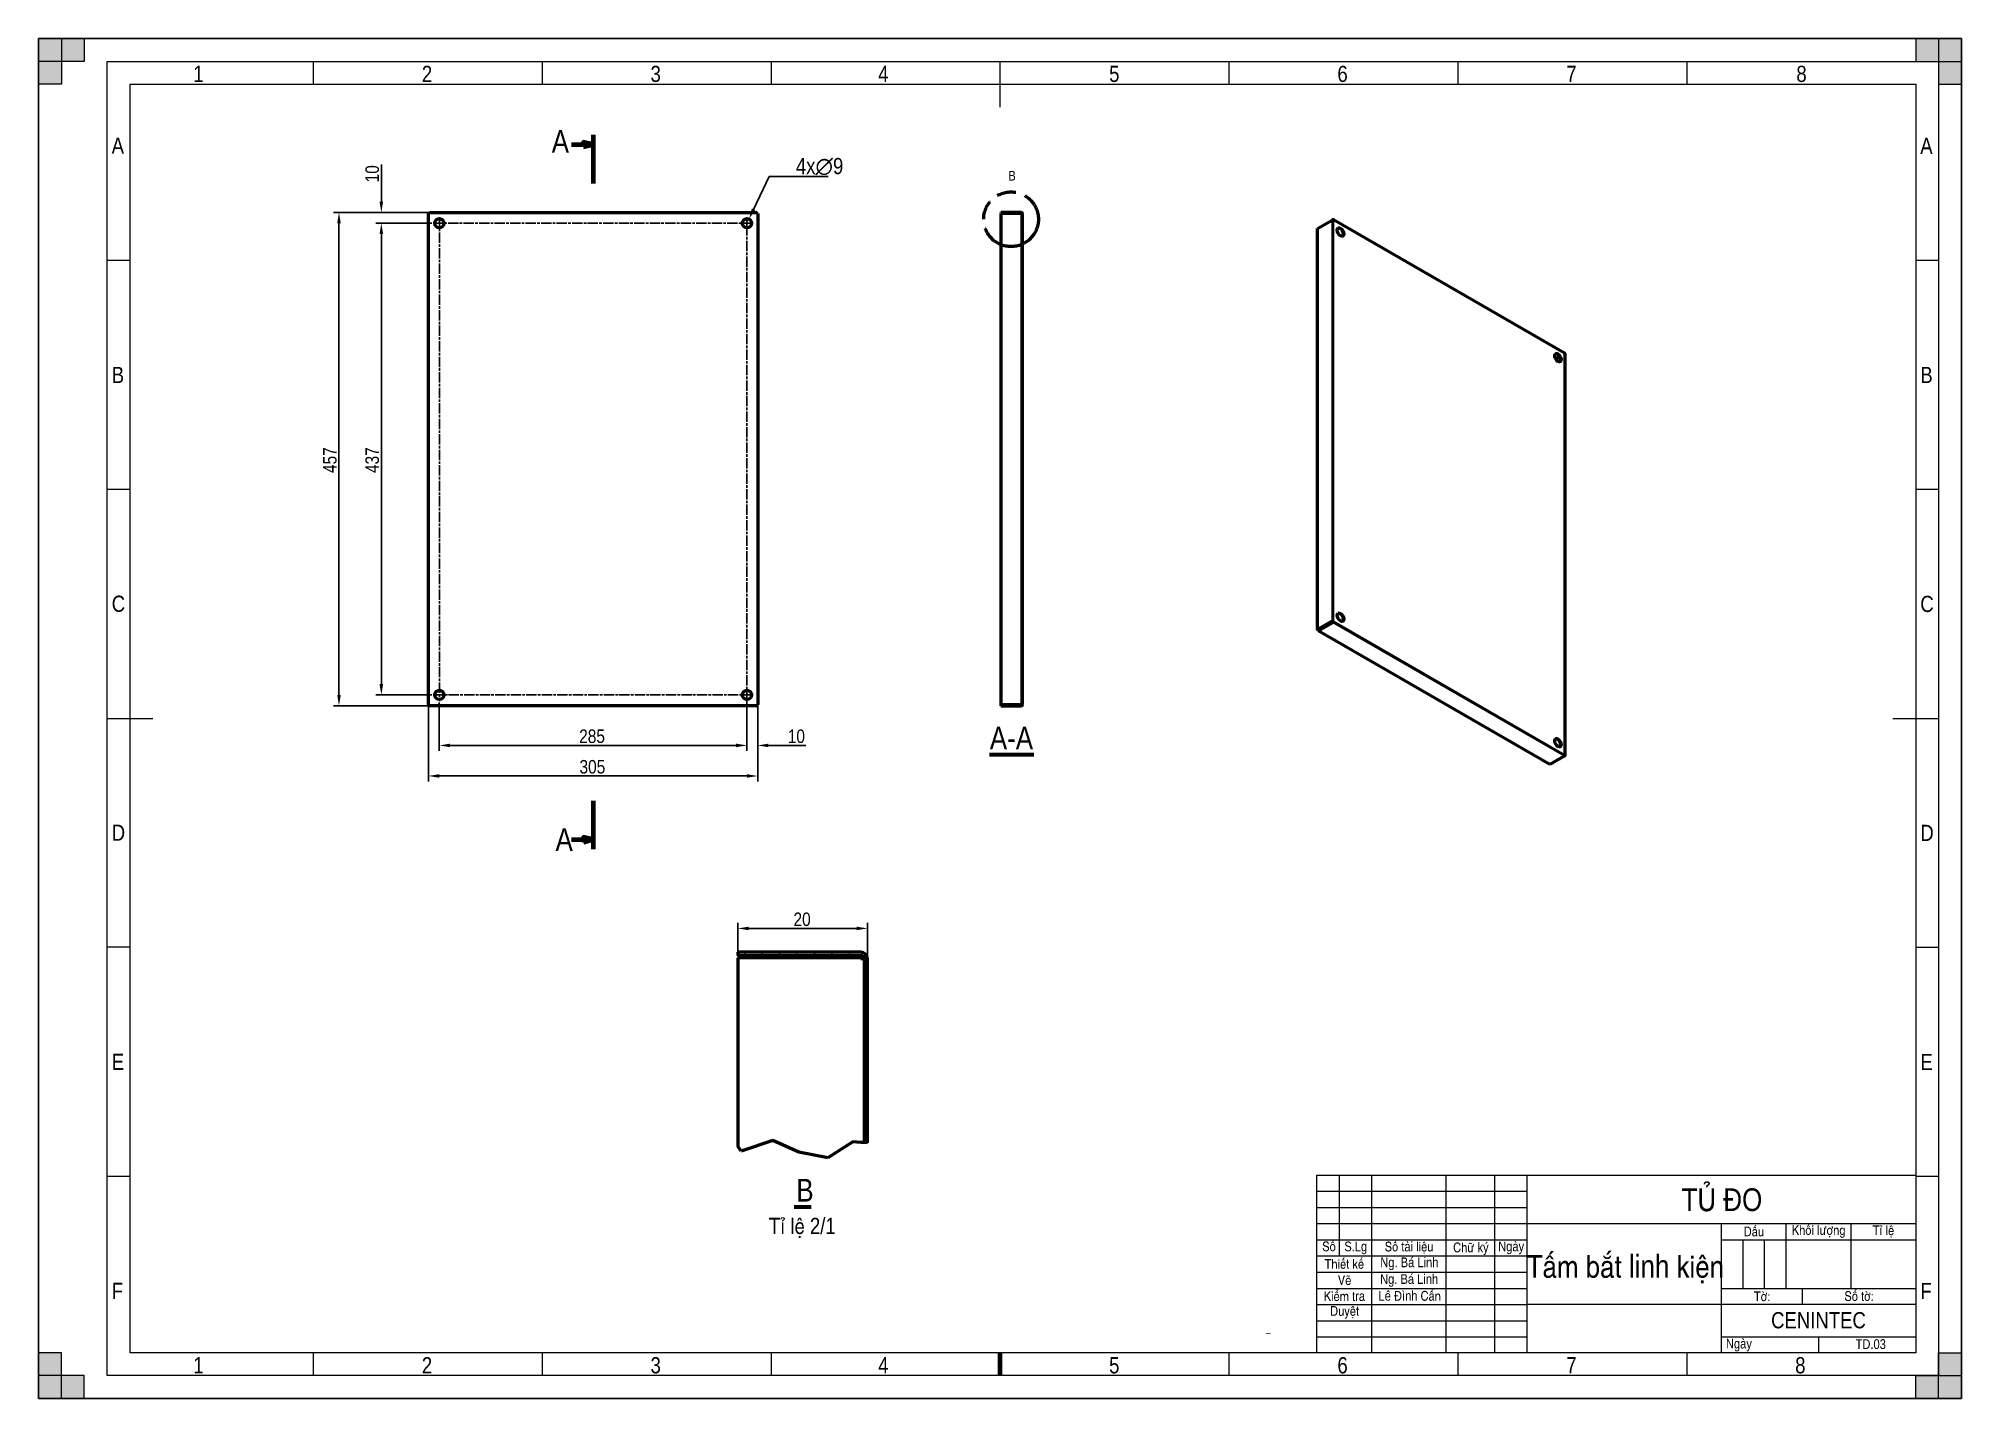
# Model space of a CAD drawing. Header units: millimetres. Extents: x 0 to 19094, y -1 to 2103.
# Drawn here: x 7177 to 8959, y 30 to 1291 of the extents above; entities that cross this region are included whole.
import ezdxf

# ---------------------------------------------------------------- set-up
doc = ezdxf.new("R2010")
doc.units = ezdxf.units.MM
doc.header["$LTSCALE"] = 2.5
for name, pattern in [('CHAIN', [0.7087, 0.4724, -0.0591, 0.1181, -0.0591]), ('DASHED', [0.2067, 0.1654, -0.0413]), ('DOUBLE_DASH_CHAIN', [1.2403, 0.6614, -0.0827, 0.1654, -0.0827, 0.1654, -0.0827])]:
    doc.linetypes.add(name, pattern=pattern)
for name, color, linetype, lineweight in [('Border (ANSI)', 7, 'Continuous', 70), ('Break Line (ANSI)', 7, 'Continuous', 50), ('Center Mark (ANSI)', 7, 'Continuous', 25), ('Centerline (ANSI)', 7, 'Continuous', 25), ('Co ban', 7, 'Continuous', 50), ('Detail Boundary (ANSI)', 7, 'DOUBLE_DASH_CHAIN', 50), ('Dimension (ANSI)', 7, 'Continuous', 25), ('Hatch (ANSI)', 7, 'Continuous', 18), ('Section Line (ANSI)', 7, 'DOUBLE_DASH_CHAIN', 70), ('Symbol (ANSI)', 7, 'Continuous', 25)]:
    doc.layers.add(name, color=color, linetype=linetype, lineweight=lineweight)
for name, color, linetype, lineweight, true_color in [('Khung ban ve', 5, 'Continuous', 15, 0x0000ff), ('Lien manh', 7, 'Continuous', 25, 0x020305), ('Manh', 7, 'DASHED', 25, 0x008000), ('Manh khung ten', 7, 'Continuous', 15, 0x994c4c), ('Net chu', 30, 'Continuous', 15, 0xff7f00), ('THIN', 5, 'Continuous', 15, 0x0000ff)]:
    doc.layers.add(name, color=color, linetype=linetype, lineweight=lineweight, true_color=true_color)
doc.styles.add('Do nham', font='')
doc.styles.add('Hinh cat 1', font='')
doc.styles.add('Linh_50', font='')
doc.styles.add('Note Text (ANSI)', font='')
doc.styles.add('StandardAM_ANSI', font='')
doc.styles.add('Text Style68', font='')
doc.styles.add('Text Style71', font='')
doc.styles.get('Do nham').set_extended_font_data('VNI-Helve-Condense')
doc.styles.get('Hinh cat 1').set_extended_font_data('VNI-Helve-Condense')
doc.styles.get('Linh_50').set_extended_font_data('VNI-Helve-Condense')
doc.styles.get('Note Text (ANSI)').set_extended_font_data('VNI-Helve-Condense')
doc.styles.get('StandardAM_ANSI').set_extended_font_data('VNI-Helve-Condense')
doc.styles.get('Text Style68').set_extended_font_data('VNI-Helve-Condense')
doc.styles.get('Text Style71').set_extended_font_data('VNI-Helve-Condense')
doc.dimstyles.new('Default - mm (ANSI)', dxfattribs={"dimscale": 2.5, "dimtxt": 5, "dimasz": 4, "dimexe": 2, "dimexo": 0.5, "dimgap": 0.8, "dimtad": 1, "dimtoh": 1, "dimdec": 0, "dimrnd": 1e-08, "dimzin": 4, "dimdsep": 46, "dimtxsty": 'StandardAM_ANSI', "dimcen": 0.09, "dimdle": 10, "dimclrd": 256, "dimclre": 256, "dimclrt": 256, "dimadec": 1, "dimazin": 1, "dimtfac": 0.61, "dimtofl": 0, "dimtmove": 0, "dimatfit": 3, "dimldrblk": 'DOT', "dimfxl": 1, "dimtolj": 1, "dimtzin": 4, "dimlwd": -1, "dimlwe": -1, "dimarcsym": 0})

msp = doc.modelspace()

# ---------------------------------------------------------------- texts
at = {"layer": 'Symbol (ANSI)', "attachment_point": 7}
for s, insert, char_height, style in [('A-A', (8058.13, 631.841), 21, 'Text Style71'), ('B', (7878.809, 212.88), 21, 'Text Style71'), ('Tæ leä 2/1', (7853.34, 179.09), 15, 'Do nham')]:
    msp.add_mtext(s, dxfattribs=dict(at, insert=insert, char_height=char_height, style=style))
at = {"layer": 'Symbol (ANSI)', "attachment_point": 5, "style": 'Note Text (ANSI)'}
for s, insert, char_height, width in [('{\\fVNI-Helve-Condense|b0|i0;\\H21.0000;TUÛ ÑO}', (8736.534, 214.373), 21, 360.17729), ('{\\fVNI-Helve-Condense|b0|i0;TD.03}', (8874.419, 80.755), 9, 120.39883)]:
    msp.add_mtext(s, dxfattribs=dict(at, insert=insert, char_height=char_height, width=width))
at = {"layer": 'Symbol (ANSI)', "insert": (8647.077, 150.236), "char_height": 21, "width": 187.2934, "attachment_point": 5, "line_spacing_factor": 1.148431, "style": 'Note Text (ANSI)'}
msp.add_mtext('{\\fVNI-Helve-Condense|b0|i0;\\H21.0000;Taám baét linh kieän}', dxfattribs=at)

# ---------------------------------------------------------------- blocks, each defined once
blk = doc.blocks.new('Borders A2_Thuong')
at = {"layer": 'THIN'}
for points in [[(0.01, 420.04), (14.15, 420.04), (14.15, 412.96), (0.01, 412.96)], [(7.08, 420.04), (7.08, 405.89), (0.01, 405.89), (0.01, 420.04)], [(594.01, 412.96), (594.01, 420.04), (579.87, 420.04), (579.87, 412.96)], [(594.01, 420.04), (586.94, 420.04), (586.94, 405.89), (594.01, 405.89)], [(0.01, -0.01), (7.08, -0.01), (7.08, 14.14), (0.01, 14.14)], [(586.94, -0.01), (586.94, 14.14), (594.01, 14.14), (594.01, -0.01)], [(0.01, 7.06), (0.01, -0.01), (14.15, -0.01), (14.15, 7.06)], [(594.01, -0.01), (579.87, -0.01), (579.87, 7.06), (594.01, 7.06)]]:
    blk.add_hatch(color=256, dxfattribs=at).paths.add_polyline_path(points)
at = {"layer": 'Border (ANSI)'}
for p, q in [((379.87, 20.06), (379.87, 20.02)), ((297.01, 14.14), (297.01, 7.06))]:
    blk.add_line(p, q, dxfattribs=at)
at = {"layer": 'Khung ban ve'}
for p, q in [((297.01, 412.96), (297.01, 398.82)), ((28.3, 405.89), (579.87, 405.89)), ((28.3, 14.14), (28.3, 405.89)), ((579.87, 405.89), (579.87, 14.14)), ((21.23, 210.01), (35.37, 210.01)), ((572.8, 210.01), (586.94, 210.01)), ((394.87, 69.02), (579.89, 69.02)), ((394.87, 14.02), (394.87, 69.02)), ((401.87, 44.02), (401.87, 69.02)), ((411.87, 14.02), (411.87, 69.02)), ((434.87, 14.02), (434.87, 69.02)), ((449.87, 14.02), (449.87, 69.02)), ((459.87, 14.02), (459.87, 69.02)), ((579.87, 64.02), (579.89, 64.02)), ((394.87, 54.02), (579.89, 54.02)), ((519.87, 14.02), (519.87, 54.02)), ((539.87, 34.02), (539.87, 54.02)), ((559.87, 34.02), (559.87, 54.02)), ((579.87, 59.02), (579.89, 59.02)), ((394.87, 49.02), (459.87, 49.02)), ((519.87, 49.02), (579.89, 49.02)), ((394.87, 44.02), (459.87, 44.02)), ((579.87, 44.02), (579.89, 44.02)), ((579.87, 39.02), (579.89, 39.02)), ((519.87, 34.02), (579.89, 34.02)), ((544.87, 29.02), (544.87, 34.02)), ((579.87, 29.02), (459.87, 29.02)), ((579.87, 24.02), (579.89, 24.02)), ((579.87, 14.14), (28.3, 14.14))]:
    blk.add_line(p, q, dxfattribs=at)
at = {"layer": 'Manh khung ten', "lineweight": 25}
for p, q in [((594.01, 420.04), (0.01, 420.04)), ((0.01, 420.04), (0.01, -0.01)), ((594.01, -0.01), (594.01, 420.04)), ((0.01, -0.01), (594.01, -0.01))]:
    blk.add_line(p, q, dxfattribs=at)
at = {"layer": 'Manh khung ten'}
for p, q in [((0.01, 420.04), (594.01, 420.04)), ((0.01, -0.01), (0.01, 420.04)), ((594.01, 420.04), (594.01, -0.01)), ((21.23, 412.96), (586.94, 412.96)), ((21.23, 7.06), (21.23, 412.96)), ((84.87, 412.96), (84.87, 405.89)), ((155.58, 412.96), (155.58, 405.89)), ((367.73, 412.96), (367.73, 405.89)), ((438.44, 412.96), (438.44, 405.89)), ((509.15, 412.96), (509.15, 405.89)), ((586.94, 412.96), (586.94, 7.06)), ((28.25, 351.5), (21.2, 351.5)), ((586.89, 351.5), (579.84, 351.5)), ((28.27, 280.73), (21.23, 280.73)), ((586.92, 280.73), (579.87, 280.73)), ((28.27, 139.35), (21.23, 139.35)), ((586.92, 139.3), (579.87, 139.3)), ((28.3, 68.59), (21.25, 68.59)), ((586.94, 68.53), (579.89, 68.53)), ((394.87, 64.02), (459.87, 64.02)), ((394.87, 59.02), (459.87, 59.02)), ((526.54, 34.02), (526.54, 49.02)), ((533.2, 34.02), (533.2, 49.02)), ((394.87, 39.02), (459.87, 39.02)), ((394.87, 34.02), (459.87, 34.02)), ((394.87, 29.02), (459.87, 29.02)), ((394.87, 24.02), (459.87, 24.02)), ((394.87, 19.02), (459.87, 19.02)), ((519.87, 19.02), (579.89, 19.02)), ((549.88, 19.02), (549.88, 14.14)), ((84.87, 14.14), (84.87, 7.06)), ((155.58, 14.14), (155.58, 7.06)), ((226.3, 14.14), (226.3, 7.06)), ((367.73, 14.14), (367.73, 7.06)), ((438.44, 14.14), (438.44, 7.06)), ((509.15, 14.14), (509.15, 7.06)), ((586.94, 7.06), (21.23, 7.06)), ((594.01, -0.01), (0.01, -0.01))]:
    blk.add_line(p, q, dxfattribs=at)
at = {"layer": 'Net chu'}
blk.add_line((226.3, 412.96), (226.3, 405.89), dxfattribs=at)
at = {"layer": 'THIN'}
for p, q in [((0.01, 412.96), (0.01, 420.04)), ((0.01, 420.04), (14.15, 420.04)), ((0.01, 420.04), (7.08, 420.04)), ((0.01, 405.89), (0.01, 420.04)), ((7.08, 420.04), (7.08, 405.89)), ((14.15, 420.04), (14.15, 412.96)), ((594.01, 420.04), (579.87, 420.04)), ((579.87, 420.04), (579.87, 412.96)), ((594.01, 420.04), (586.94, 420.04)), ((586.94, 420.04), (586.94, 405.89)), ((594.01, 412.96), (594.01, 420.04)), ((594.01, 405.89), (594.01, 420.04)), ((14.15, 412.96), (0.01, 412.96)), ((579.87, 412.96), (594.01, 412.96)), ((7.08, 405.89), (0.01, 405.89)), ((586.94, 405.89), (594.01, 405.89)), ((7.08, 14.14), (0.01, 14.14)), ((0.01, 14.14), (0.01, -0.01)), ((7.08, -0.01), (7.08, 14.14)), ((586.94, -0.01), (586.94, 14.14)), ((586.94, 14.14), (594.01, 14.14)), ((594.01, 14.14), (594.01, -0.01)), ((0.01, 7.06), (0.01, -0.01)), ((14.15, 7.06), (0.01, 7.06)), ((14.15, -0.01), (14.15, 7.06)), ((579.87, -0.01), (579.87, 7.06)), ((579.87, 7.06), (594.01, 7.06)), ((594.01, 7.06), (594.01, -0.01)), ((0.01, -0.01), (14.15, -0.01)), ((0.01, -0.01), (7.08, -0.01)), ((594.01, -0.01), (579.87, -0.01)), ((594.01, -0.01), (586.94, -0.01))]:
    blk.add_line(p, q, dxfattribs=at)
at = {"layer": 'Border (ANSI)', "style": 'Note Text (ANSI)'}
for s, insert, char_height, width, attachment_point in [('Daáu', (529.87, 51.55), 3, 19.9371, 5), ('Khoái löôïng', (549.86, 51.58), 3, 19.9371, 5), ('Tæ leä', (569.89, 51.58), 3, 19.9948, 5), ('Soá', (398.63, 46.96), 3, 7.075, 5), ('S.Lg', (406.89, 46.52), 3, 10.0576, 5), ('Soá taøi lieäu', (423.36, 46.56), 3, 22.8599, 5), ('Chöõ kyù', (442.46, 46.22), 3, 15.0245, 5), ('Ngaøy', (454.9, 46.52), 3, 10.0163, 5), ('Thieát keá', (403.38, 41.55), 3, 16.9679, 5), ('Ng. Baù Linh', (423.45, 41.6), 3, 22.8602, 5), ('Veõ', (403.45, 36.54), 3, 17.0139, 5), ('Ng. Baù Linh', (423.38, 36.45), 3, 22.8602, 5), ('Kieåm tra', (403.38, 31.59), 3, 16.9779, 5), ('Leâ Ñình Caån', (423.56, 31.67), 3, 22.8602, 5), ('Tôø:', (532.42, 31.54), 3, 24.9188, 5), ('Soá tôø:', (562.36, 31.61), 3, 34.8305, 5), ('Duyeät', (403.45, 26.61), 3, 16.9779, 5), ('\\fVNI-Helve-Condense|b0|i0;\\H5.0000;CENINTEC', (549.82, 24.14), 5, 59.8872, 5), ('Ngaøy', (521.24, 16.5), 3, 30.0083, 4)]:
    blk.add_mtext(s, dxfattribs=dict(at, insert=insert, char_height=char_height, width=width, attachment_point=attachment_point))
at = {"layer": 'Net chu', "style": 'Linh_50'}
for s, p in [('1', (47.82, 406.6)), ('2', (118.43, 406.6)), ('3', (189.07, 406.6)), ('4', (259.37, 406.6)), ('5', (330.72, 406.6)), ('6', (401.23, 406.6)), ('7', (471.92, 406.6)), ('8', (542.99, 406.6)), ('A', (22.62, 384.44)), ('A', (581.26, 384.38)), ('B', (22.64, 313.62)), ('B', (581.28, 313.62)), ('C', (22.64, 242.96)), ('C', (581.28, 242.9)), ('D', (22.64, 172.24)), ('D', (581.28, 172.19)), ('E', (22.66, 101.47)), ('E', (581.31, 101.42)), ('F', (22.66, 30.76)), ('F', (581.31, 30.71)), ('1', (47.82, 7.77)), ('2', (118.43, 7.77)), ('3', (189.07, 7.77)), ('4', (259.37, 7.77)), ('5', (330.72, 7.77)), ('6', (401.23, 7.77)), ('7', (471.92, 7.77)), ('8', (542.63, 7.77))]:
    blk.add_text(s, height=5, dxfattribs=at).set_placement(p)
blk = doc.blocks.new('2dTransSection5')
at = {"layer": 'Section Line (ANSI)', "linetype": 'Continuous'}
for p, q in [((164.63, 387.28), (168.34, 387.28)), ((171.34, 387.28), (168.34, 388.03)), ((168.34, 388.03), (168.34, 386.53)), ((168.34, 387.28), (171.34, 387.28)), ((168.34, 386.53), (171.34, 387.28)), ((164.63, 172.62), (168.34, 172.62)), ((171.34, 172.62), (168.34, 173.37)), ((168.34, 173.37), (168.34, 171.87)), ((168.34, 172.62), (171.34, 172.62)), ((168.34, 171.87), (171.34, 172.62))]:
    blk.add_line(p, q, dxfattribs=at)
at = {"layer": 'Section Line (ANSI)', "linetype": 'Continuous', "lineweight": 140}
for p, q in [((171.34, 390.28), (171.34, 375.28)), ((171.34, 184.62), (171.34, 169.62))]:
    blk.add_line(p, q, dxfattribs=at)
at = {"layer": 'Section Line (ANSI)', "linetype": 'Continuous', "flags": 128}
for points in [[(168.34, 386.53), (171.34, 387.28), (168.34, 388.03), (168.34, 386.53)], [(168.34, 171.87), (171.34, 172.62), (168.34, 173.37), (168.34, 171.87)]]:
    blk.add_lwpolyline(points, dxfattribs=at)
at = {"layer": 'Section Line (ANSI)'}
for points in [[(168.34, 386.53), (171.34, 387.28), (168.34, 388.03), (168.34, 386.53)], [(168.34, 171.87), (171.34, 172.62), (168.34, 173.37), (168.34, 171.87)]]:
    blk.add_solid(points, dxfattribs=at)
at = {"layer": 'Section Line (ANSI)', "char_height": 7, "attachment_point": 7, "style": 'Text Style68'}
for insert in [(158.55, 384.73), (159.72, 169.1)]:
    blk.add_mtext('A', dxfattribs=dict(at, insert=insert))
blk = doc.blocks.new('*D47')
at = {"layer": 'Defpoints', "color": 0, "transparency": 16777216}
for p in [(7538, 673.3), (7843, 673.3), (7843, 607.2)]:
    blk.add_point(p, dxfattribs=at)
at = {"layer": 'Dimension (ANSI)', "transparency": 16777216}
for p, q in [((7538, 672.1), (7538, 602.2)), ((7843, 672.1), (7843, 602.2)), ((7548, 607.2), (7833, 607.2))]:
    blk.add_line(p, q, dxfattribs=at)
for points in [[(7548, 608.9), (7548, 605.6), (7538, 607.2)], [(7833, 608.9), (7833, 605.6), (7843, 607.2)]]:
    blk.add_solid(points, dxfattribs=at)
at = {"layer": 'Dimension (ANSI)', "color": 150, "true_color": 0x0080ff, "transparency": 16777216, "insert": (7677.9, 622), "char_height": 12.5, "attachment_point": 1, "style": 'StandardAM_ANSI'}
blk.add_mtext('\\A1;305', dxfattribs=at)
blk = doc.blocks.new('_Dot')
at = {"color": 0, "linetype": 'ByBlock', "lineweight": -2}
blk.add_line((-0.5, 0), (-1, 0), dxfattribs=at)
at = {"color": 0, "linetype": 'ByBlock', "const_width": 0.5}
blk.add_lwpolyline([(-0.25, 0, 1), (0.25, 0, 1)], format="xyb", close=True, dxfattribs=at)
blk = doc.blocks.new('*D48')
at = {"layer": 'Defpoints', "color": 0, "transparency": 16777216}
for p in [(7455, 1129.3), (7539, 1129.3), (7539, 672.3)]:
    blk.add_point(p, dxfattribs=at)
at = {"layer": 'Dimension (ANSI)', "transparency": 16777216}
for p, q in [((7537.8, 1129.3), (7450, 1129.3)), ((7455, 682.3), (7455, 1119.3)), ((7537.8, 672.3), (7450, 672.3))]:
    blk.add_line(p, q, dxfattribs=at)
for points in [[(7453.4, 1119.3), (7456.7, 1119.3), (7455, 1129.3)], [(7453.4, 682.3), (7456.7, 682.3), (7455, 672.3)]]:
    blk.add_solid(points, dxfattribs=at)
at = {"layer": 'Dimension (ANSI)', "color": 150, "true_color": 0x0080ff, "transparency": 16777216, "insert": (7440.3, 887.9), "char_height": 12.5, "attachment_point": 1, "rotation": 90, "style": 'StandardAM_ANSI'}
blk.add_mtext('\\A1;457', dxfattribs=at)
blk = doc.blocks.new('*D49')
at = {"layer": 'Defpoints', "color": 0, "transparency": 16777216}
for p in [(7494.3, 1119.3), (7542.3, 1119.3), (7542.3, 682.3)]:
    blk.add_point(p, dxfattribs=at)
at = {"layer": 'Dimension (ANSI)', "transparency": 16777216}
for p, q in [((7541, 1119.3), (7489.3, 1119.3)), ((7494.3, 692.3), (7494.3, 1109.3)), ((7541, 682.3), (7489.3, 682.3))]:
    blk.add_line(p, q, dxfattribs=at)
for points in [[(7492.6, 1109.3), (7495.9, 1109.3), (7494.3, 1119.3)], [(7492.6, 692.3), (7495.9, 692.3), (7494.3, 682.3)]]:
    blk.add_solid(points, dxfattribs=at)
at = {"layer": 'Dimension (ANSI)', "color": 150, "true_color": 0x0080ff, "transparency": 16777216, "insert": (7479.5, 887.9), "char_height": 12.5, "attachment_point": 1, "rotation": 90, "style": 'StandardAM_ANSI'}
blk.add_mtext('\\A1;437', dxfattribs=at)
blk = doc.blocks.new('*D50')
at = {"layer": 'Defpoints', "color": 0, "transparency": 16777216}
for p in [(7548, 676.6), (7833, 676.6), (7833, 635.5)]:
    blk.add_point(p, dxfattribs=at)
at = {"layer": 'Dimension (ANSI)', "transparency": 16777216}
for p, q in [((7548, 675.3), (7548, 630.5)), ((7833, 675.3), (7833, 630.5)), ((7558, 635.5), (7823, 635.5))]:
    blk.add_line(p, q, dxfattribs=at)
for points in [[(7558, 637.2), (7558, 633.9), (7548, 635.5)], [(7823, 637.2), (7823, 633.9), (7833, 635.5)]]:
    blk.add_solid(points, dxfattribs=at)
at = {"layer": 'Dimension (ANSI)', "color": 150, "true_color": 0x0080ff, "transparency": 16777216, "insert": (7677.6, 650.3), "char_height": 12.5, "attachment_point": 1, "style": 'StandardAM_ANSI'}
blk.add_mtext('\\A1;285', dxfattribs=at)
blk = doc.blocks.new('*D51')
at = {"layer": 'Defpoints', "color": 0, "transparency": 16777216}
for p in [(7834.9, 1123.2), (7831.2, 1115.5)]:
    blk.add_point(p, dxfattribs=at)
at = {"layer": 'Dimension (ANSI)', "transparency": 16777216}
for p, q in [((7853.5, 1162.5), (7839.2, 1132.2)), ((7908.3, 1162.5), (7853.5, 1162.5)), ((7832.8, 1119.3), (7833.3, 1119.3)), ((7833, 1119.1), (7833, 1119.6))]:
    blk.add_line(p, q, dxfattribs=at)
blk.add_solid([(7837.6, 1132.9), (7840.7, 1131.5), (7834.9, 1123.2)], dxfattribs=at)
at = {"layer": 'Dimension (ANSI)', "color": 150, "true_color": 0x0080ff, "transparency": 16777216, "insert": (7878.4, 1179.8), "char_height": 12.5, "attachment_point": 1, "style": 'StandardAM_ANSI'}
blk.add_mtext('\\A1;\\fVNI-Helve-Condense|b0|i0;\\H15.0000;4x∅9', dxfattribs=at)
blk = doc.blocks.new('*D52')
at = {"layer": 'Defpoints', "color": 0, "transparency": 16777216}
for p in [(7494.3, 1129.3), (7539, 1129.3), (7542.3, 1119.3)]:
    blk.add_point(p, dxfattribs=at)
at = {"layer": 'Dimension (ANSI)', "transparency": 16777216}
for p, q in [((7494.3, 1139.3), (7494.3, 1173.9)), ((7537.8, 1129.3), (7489.3, 1129.3)), ((7541, 1119.3), (7489.3, 1119.3)), ((7494.3, 1109.3), (7494.3, 1099.3))]:
    blk.add_line(p, q, dxfattribs=at)
for points in [[(7492.6, 1139.3), (7495.9, 1139.3), (7494.3, 1129.3)], [(7492.6, 1109.3), (7495.9, 1109.3), (7494.3, 1119.3)]]:
    blk.add_solid(points, dxfattribs=at)
at = {"layer": 'Dimension (ANSI)', "color": 150, "true_color": 0x0080ff, "transparency": 16777216, "insert": (7479.5, 1157.2), "char_height": 12.5, "attachment_point": 1, "rotation": 90, "style": 'StandardAM_ANSI'}
blk.add_mtext('\\A1;10', dxfattribs=at)
blk = doc.blocks.new('*D53')
at = {"layer": 'Defpoints', "color": 0, "transparency": 16777216}
for p in [(7833, 682.3), (7843, 673.3), (7843, 635.5)]:
    blk.add_point(p, dxfattribs=at)
at = {"layer": 'Dimension (ANSI)', "transparency": 16777216}
for p, q in [((7833, 681.1), (7833, 630.5)), ((7843, 672.1), (7843, 630.5)), ((7823, 635.5), (7813, 635.5)), ((7853, 635.5), (7887.5, 635.5))]:
    blk.add_line(p, q, dxfattribs=at)
for points in [[(7823, 637.2), (7823, 633.9), (7833, 635.5)], [(7853, 637.2), (7853, 633.9), (7843, 635.5)]]:
    blk.add_solid(points, dxfattribs=at)
at = {"layer": 'Dimension (ANSI)', "color": 150, "true_color": 0x0080ff, "transparency": 16777216, "insert": (7870.9, 650.3), "char_height": 12.5, "attachment_point": 1, "style": 'StandardAM_ANSI'}
blk.add_mtext('\\A1;10', dxfattribs=at)
blk = doc.blocks.new('2dDetail3')
at = {"layer": 'Detail Boundary (ANSI)', "ltscale": 14.266236}
blk.add_circle((300.42, 364.2), 8.45, dxfattribs=at)
at = {"layer": 'Detail Boundary (ANSI)', "insert": (299.58, 376.15), "char_height": 3, "attachment_point": 7, "style": 'Hinh cat 1'}
blk.add_mtext('B', dxfattribs=at)
blk = doc.blocks.new('*D54')
at = {"layer": 'Defpoints', "color": 0, "transparency": 16777216}
for p in [(7944.7, 466), (7824.7, 438.8), (7944.7, 437.9)]:
    blk.add_point(p, dxfattribs=at)
at = {"layer": 'Dimension (ANSI)', "transparency": 16777216}
for p, q in [((7824.7, 440), (7824.7, 471)), ((7834.7, 466), (7934.7, 466)), ((7944.7, 439.2), (7944.7, 471))]:
    blk.add_line(p, q, dxfattribs=at)
for points in [[(7834.7, 467.6), (7834.7, 464.3), (7824.7, 466)], [(7934.7, 467.6), (7934.7, 464.3), (7944.7, 466)]]:
    blk.add_solid(points, dxfattribs=at)
at = {"layer": 'Dimension (ANSI)', "color": 150, "true_color": 0x0080ff, "transparency": 16777216, "insert": (7876.2, 480.7), "char_height": 12.5, "attachment_point": 1, "style": 'StandardAM_ANSI'}
blk.add_mtext('\\A1;20', dxfattribs=at)

# ---------------------------------------------------------------- dimensions: what is measured, and where the dimension line sits
at = {"layer": 'Dimension (ANSI)'}
for base, p1, p2, angle, override, picture, middle in [((7494.28, 1129.341), (7542.28, 1119.341), (7539.03, 1129.341), 90, {"dimgap": 0.8, "dimtoh": 0, "dimdec": 0, "dimtol": 0, "dimlim": 0, "dimtp": 0, "dimtm": 0, "dimtdec": 2, "dimatfit": 1}, '*D52', (7494.28, 1164.532)), ((7455.03, 1129.341), (7539.03, 672.341), (7539.03, 1129.341), 90, {"dimgap": 0.8, "dimtoh": 0, "dimdec": 0, "dimtol": 0, "dimlim": 0, "dimtp": 0, "dimtm": 0, "dimtdec": 2, "dimatfit": 1}, '*D48', (7455.03, 900.841)), ((7494.28, 1119.341), (7542.28, 682.341), (7542.28, 1119.341), 270, {"dimgap": 0.8, "dimtoh": 0, "dimdec": 0, "dimtol": 0, "dimlim": 0, "dimtp": 0, "dimtm": 0, "dimtdec": 2, "dimatfit": 1}, '*D49', (7494.28, 900.841)), ((7843.03, 635.542), (7833.03, 682.341), (7843.03, 673.341), 180, {"dimgap": 0.8, "dimtoh": 0, "dimdec": 0, "dimtol": 0, "dimlim": 0, "dimtp": 0, "dimtm": 0, "dimtdec": 2, "dimatfit": 1}, '*D53', (7878.222, 635.542)), ((7833.03, 635.542), (7548.03, 676.591), (7833.03, 676.591), 180, {"dimgap": 0.8, "dimtoh": 0, "dimdec": 0, "dimtol": 0, "dimlim": 0, "dimtp": 0, "dimtm": 0, "dimtdec": 2, "dimatfit": 1}, '*D50', (7690.53, 635.542)), ((7944.701, 465.958), (7824.701, 438.796), (7944.701, 437.918), 180, {"dimgap": 0.8, "dimtoh": 0, "dimdec": 0, "dimlfac": 0.166667, "dimtol": 0, "dimlim": 0, "dimtp": 0, "dimtm": 0, "dimtdec": 2, "dimatfit": 1}, '*D54', (7884.701, 465.958))]:
    dim = msp.add_linear_dim(base=base, p1=p1, p2=p2, angle=angle, dimstyle='Default - mm (ANSI)', override=override, dxfattribs=at)
    dim.commit()
    dim.dimension.update_dxf_attribs({"geometry": picture, "text_midpoint": middle, "dimtype": 160})
dim = msp.add_diameter_dim_2p(p1=(7831.2048, 1115.5026), p2=(7834.8554, 1123.1788), text='\\fVNI-Helve-Condense|b0|i0;\\H15.0000;4x<>', dimstyle='Default - mm (ANSI)', override={"dimgap": 0.8, "dimtih": 1, "dimdec": 0, "dimlfac": 1, "dimtol": 0, "dimlim": 0, "dimtp": 0, "dimtm": 0, "dimtdec": 2}, dxfattribs=at)
dim.commit()
dim.dimension.update_dxf_attribs({"geometry": '*D51', "text_midpoint": (7893.3385, 1162.4539), "dimtype": 163})
dim = msp.add_linear_dim(base=(7843.03, 607.237), p1=(7538.03, 673.341), p2=(7843.03, 673.341), dimstyle='Default - mm (ANSI)', override={"dimgap": 0.8, "dimtoh": 0, "dimdec": 0, "dimtol": 0, "dimlim": 0, "dimtp": 0, "dimtm": 0, "dimtdec": 2, "dimatfit": 1}, dxfattribs=at)
dim.commit()
dim.dimension.update_dxf_attribs({"geometry": '*D47', "text_midpoint": (7690.53, 607.237), "dimtype": 160})

# ---------------------------------------------------------------- hatches: boundary and pattern name
at = {"layer": 'Hatch (ANSI)'}
h = msp.add_hatch(dxfattribs=at)
h.set_pattern_fill('ANSI31', color=256, scale=15.24, style=0)
h.set_pattern_definition([(45, (7176.5184, 30.4292), (-1.3470384, 1.3470384), [])])
edge = h.paths.add_edge_path()
edge.add_line((8068.396, 1128.841), (8087.396, 1128.841))
edge.add_ellipse((8087.396, 1128.341), major_axis=(0, 0.5), ratio=1, start_angle=270, end_angle=360, ccw=False)
edge.add_line((8087.896, 1128.341), (8087.896, 673.341))
edge.add_ellipse((8087.396, 673.341), major_axis=(0.5, 0), ratio=1, start_angle=270, end_angle=360, ccw=False)
edge.add_line((8087.396, 672.841), (8068.396, 672.841))
edge.add_line((8068.396, 672.841), (8068.396, 672.341))
edge.add_line((8068.396, 672.341), (8087.396, 672.341))
edge.add_ellipse((8087.396, 673.341), major_axis=(0, -1), ratio=1, start_angle=0, end_angle=90)
edge.add_line((8088.396, 673.341), (8088.396, 1128.341))
edge.add_ellipse((8087.396, 1128.341), major_axis=(1, 0), ratio=1, start_angle=0, end_angle=90)
edge.add_line((8087.396, 1129.341), (8068.396, 1129.341))
edge.add_line((8068.396, 1129.341), (8068.396, 1128.841))
h = msp.add_hatch(dxfattribs=at)
h.set_pattern_fill('ANSI31', color=256, scale=91.44, style=0)
h.set_pattern_definition([(45, (7176.518, 30.429), (-8.08223, 8.08223), [])])
edge = h.paths.add_edge_path()
edge.add_line((7944.701, 267.265), (7941.701, 267.513))
edge.add_line((7941.701, 267.513), (7941.701, 437.918))
edge.add_ellipse((7938.701, 437.918), major_axis=(0, 3), ratio=1, start_angle=270, end_angle=360)
edge.add_line((7938.701, 440.918), (7824.701, 440.918))
edge.add_line((7824.701, 440.918), (7824.701, 443.918))
edge.add_line((7824.701, 443.918), (7938.701, 443.918))
edge.add_ellipse((7938.701, 437.918), major_axis=(6, 0), ratio=1, start_angle=0, end_angle=90, ccw=False)
edge.add_line((7944.701, 437.918), (7944.701, 267.265))

# ---------------------------------------------------------------- linework, layer by layer
at = {"layer": 'Break Line (ANSI)'}
for p, q in [((7856.945, 269.485), (7827.701, 259.553)), ((7881.029, 258.534), (7856.945, 269.485)), ((7931.142, 268.389), (7907.953, 253.38)), ((7938.701, 267.762), (7931.142, 268.389)), ((7941.701, 267.513), (7938.701, 267.762)), ((7944.701, 267.265), (7941.701, 267.513)), ((7827.701, 259.553), (7824.701, 264.37)), ((7907.953, 253.38), (7881.029, 258.534))]:
    msp.add_line(p, q, dxfattribs=at)
at = {"layer": 'Center Mark (ANSI)', "linetype": 'CHAIN', "ltscale": 2.129414}
for p, q in [((7833.03, 1113.591), (7833.03, 1125.091)), ((7553.78, 1119.341), (7542.28, 1119.341)), ((7553.78, 682.341), (7542.28, 682.341)), ((7827.28, 682.341), (7838.78, 682.341))]:
    msp.add_line(p, q, dxfattribs=at)
at = {"layer": 'Centerline (ANSI)', "linetype": 'CHAIN', "ltscale": 8.113447}
for p, q in [((7548.03, 1125.091), (7548.03, 676.591)), ((7833.03, 676.591), (7833.03, 1125.091)), ((7838.78, 1119.341), (7542.28, 1119.341)), ((7542.28, 682.341), (7838.78, 682.341))]:
    msp.add_line(p, q, dxfattribs=at)
at = {"layer": 'Co ban'}
for p, q in [((7538.53, 1128.487), (7538.03, 1128.487)), ((7538.03, 1128.487), (7538.03, 1128.341)), ((7538.03, 673.341), (7538.03, 1128.341)), ((7539.03, 1128.341), (7538.03, 1128.341)), ((7538.53, 1128.341), (7538.53, 1128.487)), ((7539.03, 1129.341), (7538.884, 1129.341)), ((7538.884, 1128.841), (7538.884, 1129.341)), ((7539.03, 1128.841), (7538.884, 1128.841)), ((7539.03, 1129.341), (7842.03, 1129.341)), ((7539.03, 1129.341), (7539.03, 1128.341)), ((7842.03, 1128.341), (7842.03, 1129.341)), ((7842.177, 1129.341), (7842.03, 1129.341)), ((7842.03, 1128.841), (7842.177, 1128.841)), ((7843.03, 1128.341), (7842.03, 1128.341)), ((7842.177, 1128.841), (7842.177, 1129.341)), ((7842.53, 1128.341), (7842.53, 1128.487)), ((7842.53, 1128.487), (7843.03, 1128.487)), ((7843.03, 1128.341), (7843.03, 1128.487)), ((7843.03, 1128.341), (7843.03, 673.341)), ((8087.396, 1129.341), (8068.396, 1129.341)), ((8068.396, 1129.341), (8068.396, 1128.841)), ((8068.396, 1128.841), (8087.396, 1128.841)), ((8087.396, 1128.487), (8068.396, 1128.487)), ((8068.396, 1128.487), (8068.396, 673.194)), ((8087.396, 1128.341), (8087.396, 1128.487)), ((8087.896, 1128.341), (8087.396, 1128.341)), ((8087.896, 1128.341), (8087.896, 673.341)), ((8088.396, 673.341), (8088.396, 1128.341)), ((8361.857, 1114.531), (8375.292, 1122.288)), ((8361.857, 742.786), (8361.857, 1114.531)), ((8375.895, 1122.636), (8375.292, 1122.288)), ((8375.403, 1122.224), (8375.292, 1122.288)), ((8375.292, 1122.288), (8375.292, 1122.168)), ((8375.999, 1122.577), (8375.895, 1122.636)), ((8375.895, 1122.334), (8375.895, 1122.636)), ((8375.999, 1122.337), (8375.999, 1122.577)), ((8590.752, 998.927), (8376.499, 1122.626)), ((8591.252, 626.555), (8591.252, 998.061)), ((8586.238, 996.032), (8582.349, 993.787)), ((8586.488, 995.599), (8582.599, 993.354)), ((8375.292, 750.543), (8361.857, 742.786)), ((8375.645, 750.339), (8362.21, 742.582)), ((8375.895, 749.906), (8362.46, 742.149)), ((8362.46, 741.741), (8375.895, 749.497)), ((8375.645, 750.458), (8375.292, 750.662)), ((8375.292, 750.662), (8375.292, 750.543)), ((8375.645, 750.339), (8375.292, 750.543)), ((8375.645, 750.458), (8375.645, 750.339)), ((8375.999, 749.846), (8375.895, 749.906)), ((8375.895, 749.906), (8375.895, 749.497)), ((8375.895, 749.497), (8375.999, 749.438)), ((8375.999, 749.846), (8375.999, 749.438)), ((8376.352, 750.458), (8376.706, 750.662)), ((8362.21, 742.582), (8361.857, 742.786)), ((8362.46, 742.149), (8362.46, 741.741)), ((8576.921, 617.922), (8362.46, 741.741)), ((7538.03, 673.341), (7539.03, 673.341)), ((7538.03, 673.341), (7538.03, 673.194)), ((7538.53, 673.194), (7538.03, 673.194)), ((7538.53, 673.341), (7538.53, 673.194)), ((7539.03, 672.841), (7538.884, 672.841)), ((7538.884, 672.841), (7538.884, 672.341)), ((7538.884, 672.341), (7539.03, 672.341)), ((7539.03, 673.341), (7539.03, 672.341)), ((7842.03, 672.341), (7539.03, 672.341)), ((7842.03, 672.341), (7842.03, 673.341)), ((7842.03, 673.341), (7843.03, 673.341)), ((7842.03, 672.841), (7842.177, 672.841)), ((7842.03, 672.341), (7842.177, 672.341)), ((7842.177, 672.841), (7842.177, 672.341)), ((7842.53, 673.341), (7842.53, 673.194)), ((7842.53, 673.194), (7843.03, 673.194)), ((7843.03, 673.194), (7843.03, 673.341)), ((8087.396, 673.194), (8068.396, 673.194)), ((8087.396, 672.841), (8068.396, 672.841)), ((8068.396, 672.841), (8068.396, 672.341)), ((8068.396, 672.341), (8087.396, 672.341)), ((8087.396, 673.341), (8087.396, 673.194)), ((8087.896, 673.341), (8087.396, 673.341)), ((8590.356, 625.679), (8576.921, 617.922)), ((8590.252, 625.738), (8590.356, 625.679)), ((8590.356, 625.679), (8590.959, 626.027)), ((8590.356, 625.807), (8590.356, 625.679)), ((8590.698, 626.178), (8590.959, 626.027)), ((8590.752, 626.266), (8590.959, 626.147)), ((8590.959, 626.027), (8590.959, 626.147)), ((7938.701, 443.918), (7824.701, 443.918)), ((7824.701, 443.918), (7824.701, 440.918)), ((7824.701, 440.918), (7938.701, 440.918)), ((7938.701, 438.796), (7824.701, 438.796)), ((7824.701, 438.796), (7824.701, 264.37)), ((7938.701, 437.918), (7938.701, 438.796)), ((7941.701, 437.918), (7938.701, 437.918)), ((7941.701, 437.918), (7941.701, 267.513)), ((7944.701, 267.265), (7944.701, 437.918))]:
    msp.add_line(p, q, dxfattribs=at)
for centre in [(7548.03, 1119.341), (7833.03, 1119.341), (7548.03, 682.341), (7833.03, 682.341)]:
    msp.add_circle(centre, 4.25, dxfattribs=at)
for centre, radius, start, end in [((8087.396, 1128.341), 1, 0, 90), ((8087.396, 1128.341), 0.5, 0, 90), ((8087.396, 673.341), 0.5, 270, 0), ((8087.396, 673.341), 1, 270, 0), ((7938.701, 437.918), 6, 0, 90), ((7938.701, 437.918), 3, 0, 90)]:
    msp.add_arc(centre, radius, start, end, dxfattribs=at)
for centre, major_axis, start_param, end_param in [((8375.999, 1121.76), (0.5, 0.866), 5.49778714, 7.06858347), ((8375.999, 1121.76), (1, 0), 0.78539816, 2.35619449), ((8382.716, 1110.941), (2.125, -3.681), 0.08328528, 3.05830737), ((8584.242, 994.591), (2.125, -3.681), 0.08328528, 3.05830737), ((8590.252, 998.061), (0.5, 0.866), 5.49778714, 6.28318531), ((8590.252, 998.061), (1, 0), 0, 0.78539816), ((8375.999, 750.254), (-1, 0), 3.92699082, 5.49778714), ((8375.999, 750.254), (-0.5, 0), 3.92699082, 5.49778714), ((8375.999, 750.254), (0.5, 0.866), 3.92699082, 5.49778714), ((8375.999, 750.254), (-0.25, -0.433), 0.78539816, 2.35619449), ((8382.716, 754.132), (2.125, -3.681), 0.08328528, 3.05830737), ((8584.242, 637.782), (2.125, -3.681), 0.08328528, 3.05830737), ((8590.252, 626.555), (-0.5, -0.866), 0.78539816, 2.35619449), ((8590.252, 626.555), (1, 0), 5.49778714, 7.06858347)]:
    msp.add_ellipse(centre, major_axis=major_axis, ratio=0.57735027, start_param=start_param, end_param=end_param, dxfattribs=at)
for centre in [(8383.07, 1111.146), (8584.595, 994.795), (8383.07, 754.337), (8584.595, 637.986)]:
    msp.add_ellipse(centre, major_axis=(-2.125, 3.681), ratio=0.57735027, dxfattribs=at)
at = {"layer": 'Lien manh'}
for p, q in [((8375.292, 750.662), (8375.292, 1122.168)), ((8590.959, 998.469), (8376.706, 1122.168)), ((8376.706, 1122.168), (8376.706, 750.662)), ((8590.959, 626.963), (8590.959, 998.469)), ((8590.252, 625.738), (8375.999, 749.438)), ((8376.706, 750.662), (8590.959, 626.963))]:
    msp.add_line(p, q, dxfattribs=at)
at = {"layer": 'Manh', "ltscale": 27.176023}
for p, q in [((7538.53, 1128.341), (7538.53, 673.341)), ((7842.53, 673.341), (7842.53, 1128.341))]:
    msp.add_line(p, q, dxfattribs=at)
at = {"layer": 'Manh', "ltscale": 27.14616}
for p, q in [((7842.03, 1128.841), (7539.03, 1128.841)), ((7539.03, 672.841), (7842.03, 672.841))]:
    msp.add_line(p, q, dxfattribs=at)
at = {"layer": 'Symbol (ANSI)', "lineweight": 60}
for p, q in [((8057.828, 627.116), (8098.964, 627.116)), ((7876.81, 208.155), (7892.592, 208.155))]:
    msp.add_line(p, q, dxfattribs=at)

# ---------------------------------------------------------------- block references
at = {"xscale": 3, "yscale": 3, "zscale": 3}
msp.add_blockref('Borders A2_Thuong', (7176.518, 30.429), dxfattribs=at)
at = {"layer": 'Detail Boundary (ANSI)', "xscale": 3, "yscale": 3, "zscale": 3}
msp.add_blockref('2dDetail3', (7176.518, 30.429), dxfattribs=at)
at = {"layer": 'Section Line (ANSI)', "xscale": 3, "yscale": 3, "zscale": 3}
msp.add_blockref('2dTransSection5', (7176.518, 30.429), dxfattribs=at)

msp.set_redraw_order([(e.dxf.handle, doc.entitydb.next_handle()) for e in msp.query("TEXT MTEXT ATTDEF DIMENSION ARC_DIMENSION")])  # texts and dimensions are drawn at this point

doc.saveas('drawing.dxf')
